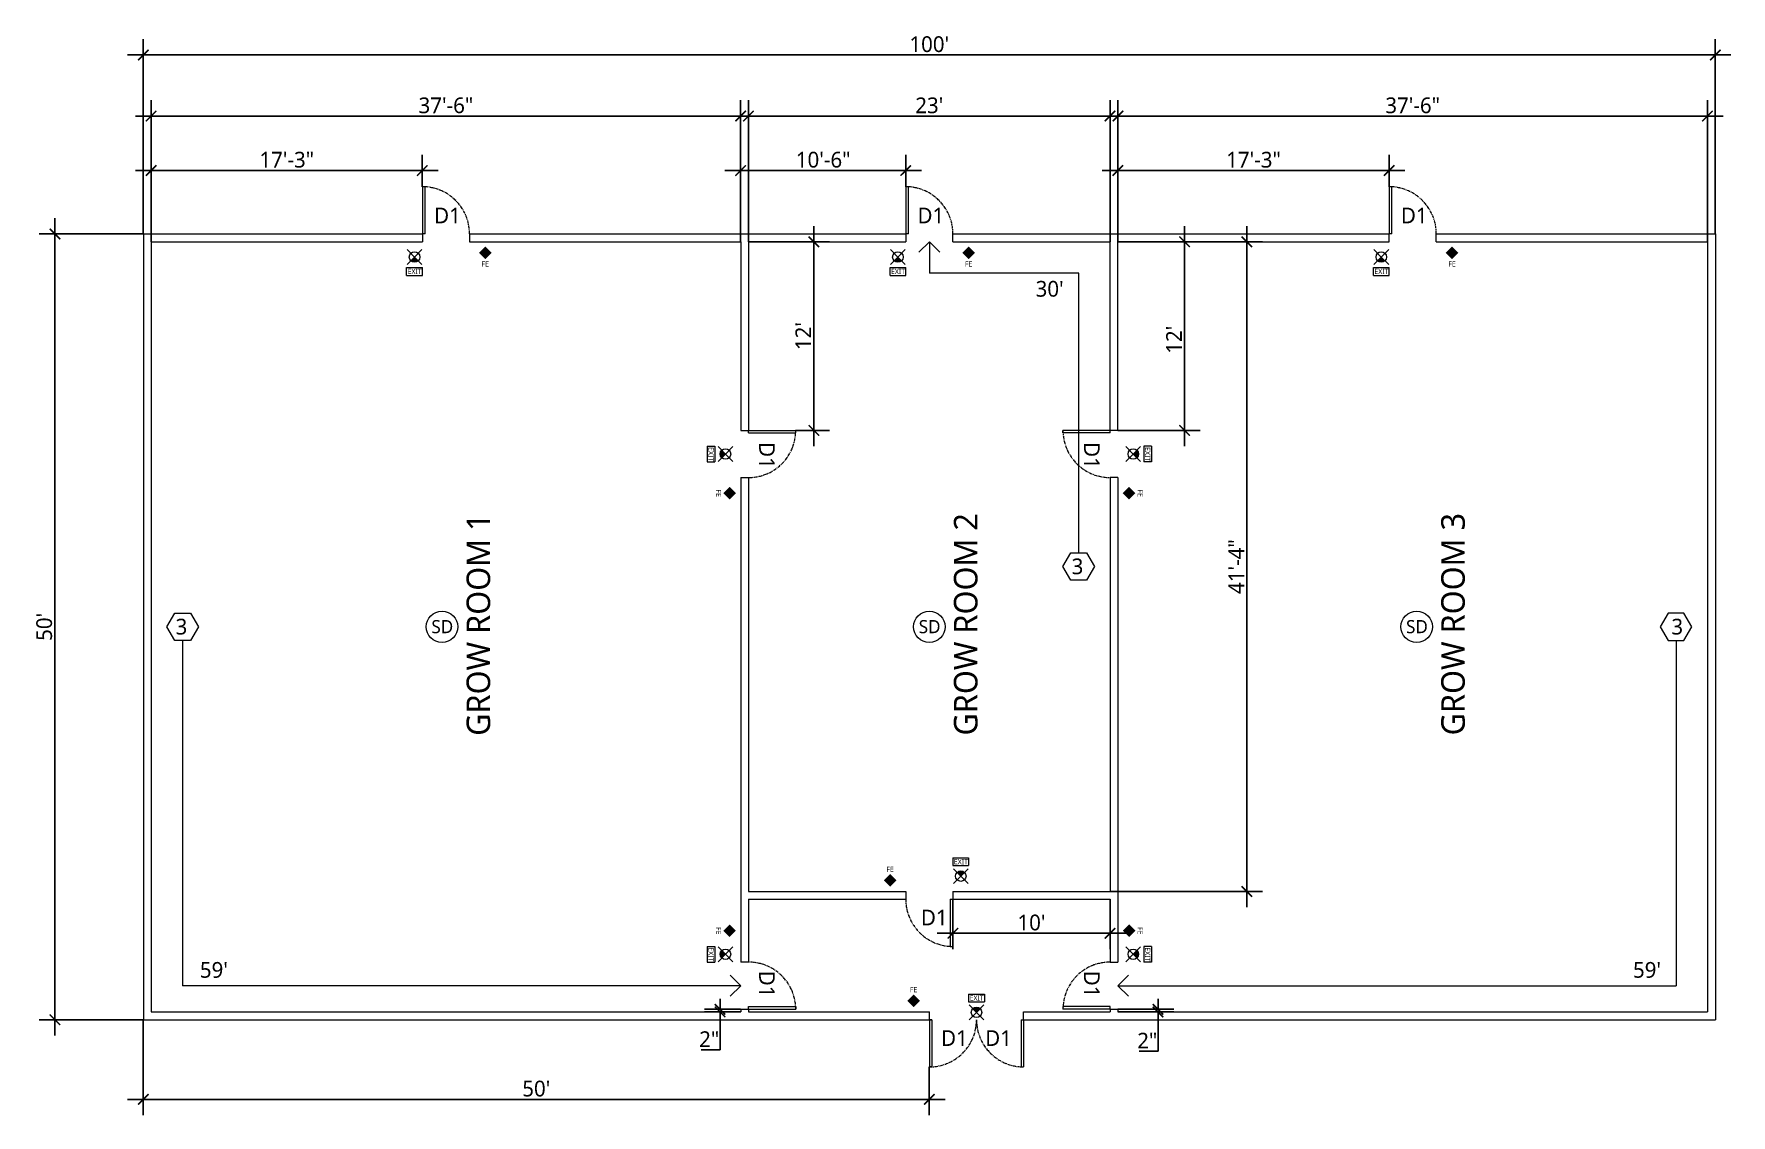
# Model space of a CAD drawing. Header units: feet. Extents: x -21894 to -15366, y -14204 to -9109.
# Drawn here: x -20604 to -19308, y -11872 to -11047 of the extents above; entities that cross this region are included whole.
import ezdxf

# ---------------------------------------------------------------- set-up
doc = ezdxf.new("R2010")
doc.units = ezdxf.units.FT
doc.header["$MEASUREMENT"] = 0
doc.linetypes.add('CENTERX2', pattern=[4, 2.5, -0.5, 0.5, -0.5])
doc.linetypes.add('DASHED', pattern=[0.75, 0.5, -0.25])
doc.layers.get('0').update_dxf_attribs({"color": 4, "linetype": 'CENTERX2', "lineweight": 5})
doc.layers.get('Defpoints').update_dxf_attribs({"lineweight": 9})
for name, color, linetype, lineweight in [('anno', 7, 'Continuous', 9), ('caveat', 1, 'Continuous', 5), ('caveat2', 3, 'Continuous', 5), ('dim', 3, 'Continuous', 5), ('hatch', 250, 'Continuous', 5), ('wall', 7, 'Continuous', 9)]:
    doc.layers.add(name, color=color, linetype=linetype, lineweight=lineweight)
doc.styles.add('building', font='Roboto_Light.ttf')
doc.dimstyles.new('building', dxfattribs={"dimtxt": 12, "dimasz": 8, "dimexe": 12, "dimexo": 0, "dimgap": 2, "dimtad": 1, "dimtoh": 1, "dimdec": 4, "dimzin": 0, "dimdsep": 46, "dimlunit": 4, "dimtxsty": 'building', "dimblk": 'ARCHTICK', "dimcen": 0.09375, "dimdle": 12, "dimclrd": 3, "dimclrt": 256, "dimadec": 0, "dimazin": 0, "dimtfac": 1, "dimtdec": 4, "dimtofl": 0, "dimtmove": 0, "dimatfit": 3, "dimfxl": 1, "dimtfillclr": 3, "dimtolj": 1, "dimtzin": 0, "dimarcsym": 0})

msp = doc.modelspace()

# ---------------------------------------------------------------- texts
at = {"layer": 'anno', "char_height": 12, "style": 'building'}
for insert, attachment_point in [((-20298.3509, -11179.3636), 1), ((-19929.3509, -11179.3636), 1), ((-19560.3509, -11179.3636), 1), ((-19926.74888, -11715.3842), 1), ((-19911.3509, -11819.4048), 7), ((-19857.3509, -11819.4048), 9)]:
    msp.add_mtext_dynamic_manual_height_columns('D1', width=15.3979831, gutter_width=1, heights=[0], dxfattribs=dict(at, insert=insert, attachment_point=attachment_point))
at = {"layer": 'anno', "style": 'building'}
for s, width, insert, char_height, attachment_point, rotation in [('D1', 15.3979831, (-20038.33029, -11358.3842), 12, 1, 270), ('D1', 15.3979831, (-19802.3715, -11358.3842), 12, 7, 270), ('GROW ROOM 1', 165.2860043, (-20273.61352, -11582.63437), 18, 1, 90), ('GROW ROOM 2', 174.7051318, (-19901.60403, -11582.40273), 18, 1, 90), ('GROW ROOM 3', 181.4330859, (-19529.60123, -11582.29899), 18, 1, 90), ('D1', 15.3979831, (-20038.33029, -11782.3842), 12, 3, 270), ('D1', 15.3979831, (-19802.3715, -11782.3842), 12, 9, 270)]:
    msp.add_mtext_dynamic_manual_height_columns(s, width=width, gutter_width=1, heights=[0], dxfattribs=dict(at, insert=insert, char_height=char_height, attachment_point=attachment_point, rotation=rotation))
at = {"layer": 'caveat', "style": 'building'}
for s, width, gutter_width, insert, char_height, attachment_point in [('FE', 5.8036917, 0.35893, (-20262.25274, -11220.30555), 4, 1), ('FE', 5.8036917, 0.35893, (-19893.25274, -11220.30555), 4, 1), ('FE', 5.8036917, 0.35893, (-19524.25274, -11220.30555), 4, 1), ('3', 9.1102985, 0.74776, (-19802.79575, -11447.21936), 12, 3), ('3', 9.1102985, 0.74776, (-20486.79575, -11493.21936), 12, 3), ('SD', 9.1102985, 0.74776, (-20300.4612, -11494.24684), 10, 1), ('SD', 9.1102985, 0.74776, (-19928.4612, -11494.24684), 10, 1), ('SD', 9.1102985, 0.74776, (-19556.4612, -11494.24684), 10, 1), ('3', 9.1102985, 0.74776, (-19353.90605, -11493.21936), 12, 1), ('FE', 5.8036917, 0.35893, (-19953.25274, -11682.46285), 4, 1), ('FE', 5.8036917, 0.35893, (-19935.25274, -11774.46285), 4, 1)]:
    msp.add_mtext_dynamic_manual_height_columns(s, width=width, gutter_width=gutter_width, heights=[0], dxfattribs=dict(at, insert=insert, char_height=char_height, attachment_point=attachment_point))
at = {"layer": 'caveat', "linetype": 'DASHED', "char_height": 12, "attachment_point": 1, "style": 'building'}
for s, insert in [("30'", (-19839.21276, -11235.30102)), ("59'", (-20477.21276, -11755.30102)), ("59'", (-19383.21276, -11755.30102))]:
    msp.add_mtext_dynamic_manual_height_columns(s, width=19.723718, gutter_width=1, heights=[12.72605], dxfattribs=dict(at, insert=insert))
at = {"layer": 'caveat', "char_height": 4, "rotation": 270, "style": 'building'}
for insert, attachment_point in [((-20079.27225, -11394.48235), 1), ((-19761.42954, -11394.48235), 7), ((-20079.27225, -11728.48235), 1), ((-19761.42954, -11728.48235), 7)]:
    msp.add_mtext_dynamic_manual_height_columns('FE', width=5.8036917, gutter_width=0.35893, heights=[0], dxfattribs=dict(at, insert=insert, attachment_point=attachment_point))
at = {"layer": 'caveat2', "char_height": 4, "style": 'building'}
for insert, attachment_point in [((-20318.68731, -11226.04105), 1), ((-20318.68731, -11226.04105), 1), ((-19949.68731, -11226.04105), 1), ((-19949.68731, -11226.04105), 1), ((-19580.68731, -11226.04105), 1), ((-19580.68731, -11226.04105), 1), ((-19901.68731, -11680.72735), 7), ((-19889.68731, -11784.72735), 7)]:
    msp.add_mtext_dynamic_manual_height_columns('EXIT', width=4.8364098, gutter_width=0.29911, heights=[0], dxfattribs=dict(at, insert=insert, attachment_point=attachment_point))
at = {"layer": 'caveat2', "char_height": 4, "rotation": 270, "style": 'building'}
for insert, attachment_point in [((-20085.00775, -11362.12589), 1), ((-19755.69404, -11362.12589), 7), ((-20085.00775, -11744.04779), 1), ((-19755.69404, -11744.04779), 7)]:
    msp.add_mtext_dynamic_manual_height_columns('EXIT', width=4.8364098, gutter_width=0.29911, heights=[0], dxfattribs=dict(at, insert=insert, attachment_point=attachment_point))

# ---------------------------------------------------------------- blocks, each defined once
blk = doc.blocks.new('_ArchTick')
at = {"color": 0, "linetype": 'ByBlock', "const_width": 0.15}
blk.add_lwpolyline([(-0.5, -0.5), (0.5, 0.5)], dxfattribs=at)
blk = doc.blocks.new('*D14')
at = {"layer": 'Defpoints', "color": 0, "transparency": 16777216}
for p in [(-20587.8, -11199.4), (-20520.4, -11199.4), (-20520.4, -11799.4)]:
    blk.add_point(p, dxfattribs=at)
at = {"layer": 'dim', "color": 3, "lineweight": -2, "transparency": 16777216}
blk.add_line((-20587.8, -11811.4), (-20587.8, -11187.4), dxfattribs=at)
at = {"layer": 'dim', "color": 0, "lineweight": -2, "transparency": 16777216}
for p, q in [((-20520.4, -11199.4), (-20599.8, -11199.4)), ((-20520.4, -11799.4), (-20599.8, -11799.4))]:
    blk.add_line(p, q, dxfattribs=at)
at = {"layer": 'dim', "color": 3, "lineweight": -2, "transparency": 16777216, "xscale": 8, "yscale": 8, "zscale": 8}
for p, rotation in [((-20587.8, -11199.4), 90), ((-20587.8, -11799.4), 270)]:
    blk.add_blockref('_ArchTick', p, dxfattribs=dict(at, rotation=rotation))
at = {"layer": 'dim', "transparency": 16777216, "insert": (-20596, -11499.4), "char_height": 12, "attachment_point": 5, "rotation": 90, "style": 'building'}
blk.add_mtext("\\A1;50'", dxfattribs=at)
blk = doc.blocks.new('*D15')
at = {"layer": 'Defpoints', "color": 0, "transparency": 16777216}
for p in [(-19320.4, -11062.8), (-20520.4, -11199.4), (-19320.4, -11199.4)]:
    blk.add_point(p, dxfattribs=at)
at = {"layer": 'dim', "color": 0, "lineweight": -2, "transparency": 16777216}
for p, q in [((-20520.4, -11199.4), (-20520.4, -11050.8)), ((-19320.4, -11199.4), (-19320.4, -11050.8))]:
    blk.add_line(p, q, dxfattribs=at)
at = {"layer": 'dim', "color": 3, "lineweight": -2, "transparency": 16777216}
blk.add_line((-20532.4, -11062.8), (-19308.4, -11062.8), dxfattribs=at)
at = {"layer": 'dim', "color": 3, "lineweight": -2, "transparency": 16777216, "xscale": 8, "yscale": 8, "zscale": 8, "rotation": 180}
blk.add_blockref('_ArchTick', (-20520.4, -11062.8), dxfattribs=at)
at = {"layer": 'dim', "color": 3, "lineweight": -2, "transparency": 16777216, "xscale": 8, "yscale": 8, "zscale": 8}
blk.add_blockref('_ArchTick', (-19320.4, -11062.8), dxfattribs=at)
at = {"layer": 'dim', "transparency": 16777216, "insert": (-19920.4, -11054.6), "char_height": 12, "attachment_point": 5, "style": 'building'}
blk.add_mtext("\\A1;100'", dxfattribs=at)
blk = doc.blocks.new('*D16')
at = {"layer": 'Defpoints', "color": 0, "transparency": 16777216}
for p in [(-20064.4, -11109.4), (-20514.4, -11205.4), (-20064.4, -11205.4)]:
    blk.add_point(p, dxfattribs=at)
at = {"layer": 'dim', "color": 0, "lineweight": -2, "transparency": 16777216}
for p, q in [((-20514.4, -11205.4), (-20514.4, -11097.4)), ((-20064.4, -11205.4), (-20064.4, -11097.4))]:
    blk.add_line(p, q, dxfattribs=at)
at = {"layer": 'dim', "color": 3, "lineweight": -2, "transparency": 16777216}
blk.add_line((-20526.4, -11109.4), (-20052.4, -11109.4), dxfattribs=at)
at = {"layer": 'dim', "color": 3, "lineweight": -2, "transparency": 16777216, "xscale": 8, "yscale": 8, "zscale": 8, "rotation": 180}
blk.add_blockref('_ArchTick', (-20514.4, -11109.4), dxfattribs=at)
at = {"layer": 'dim', "color": 3, "lineweight": -2, "transparency": 16777216, "xscale": 8, "yscale": 8, "zscale": 8}
blk.add_blockref('_ArchTick', (-20064.4, -11109.4), dxfattribs=at)
at = {"layer": 'dim', "transparency": 16777216, "insert": (-20289.4, -11101.3), "char_height": 12, "attachment_point": 5, "style": 'building'}
blk.add_mtext('\\A1;37\'-6"', dxfattribs=at)
blk = doc.blocks.new('*D17')
at = {"layer": 'Defpoints', "color": 0, "transparency": 16777216}
for p in [(-19782.4, -11109.4), (-20058.4, -11205.4), (-19782.4, -11205.4)]:
    blk.add_point(p, dxfattribs=at)
at = {"layer": 'dim', "color": 0, "lineweight": -2, "transparency": 16777216}
for p, q in [((-20058.4, -11205.4), (-20058.4, -11097.4)), ((-19782.4, -11205.4), (-19782.4, -11097.4))]:
    blk.add_line(p, q, dxfattribs=at)
at = {"layer": 'dim', "color": 3, "lineweight": -2, "transparency": 16777216}
blk.add_line((-20070.4, -11109.4), (-19770.4, -11109.4), dxfattribs=at)
at = {"layer": 'dim', "color": 3, "lineweight": -2, "transparency": 16777216, "xscale": 8, "yscale": 8, "zscale": 8, "rotation": 180}
blk.add_blockref('_ArchTick', (-20058.4, -11109.4), dxfattribs=at)
at = {"layer": 'dim', "color": 3, "lineweight": -2, "transparency": 16777216, "xscale": 8, "yscale": 8, "zscale": 8}
blk.add_blockref('_ArchTick', (-19782.4, -11109.4), dxfattribs=at)
at = {"layer": 'dim', "transparency": 16777216, "insert": (-19920.4, -11101.3), "char_height": 12, "attachment_point": 5, "style": 'building'}
blk.add_mtext("\\A1;23'", dxfattribs=at)
blk = doc.blocks.new('*D18')
at = {"layer": 'Defpoints', "color": 0, "transparency": 16777216}
for p in [(-19776.4, -11109.4), (-19776.4, -11205.4), (-19326.4, -11205.4)]:
    blk.add_point(p, dxfattribs=at)
at = {"layer": 'dim', "color": 0, "lineweight": -2, "transparency": 16777216}
for p, q in [((-19776.4, -11205.4), (-19776.4, -11097.4)), ((-19326.4, -11205.4), (-19326.4, -11097.4))]:
    blk.add_line(p, q, dxfattribs=at)
at = {"layer": 'dim', "color": 3, "lineweight": -2, "transparency": 16777216}
blk.add_line((-19314.4, -11109.4), (-19788.4, -11109.4), dxfattribs=at)
at = {"layer": 'dim', "color": 3, "lineweight": -2, "transparency": 16777216, "xscale": 8, "yscale": 8, "zscale": 8, "rotation": 180}
blk.add_blockref('_ArchTick', (-19776.4, -11109.4), dxfattribs=at)
at = {"layer": 'dim', "color": 3, "lineweight": -2, "transparency": 16777216, "xscale": 8, "yscale": 8, "zscale": 8}
blk.add_blockref('_ArchTick', (-19326.4, -11109.4), dxfattribs=at)
at = {"layer": 'dim', "transparency": 16777216, "insert": (-19551.4, -11101.3), "char_height": 12, "attachment_point": 5, "style": 'building'}
blk.add_mtext('\\A1;37\'-6"', dxfattribs=at)
blk = doc.blocks.new('*D19')
at = {"layer": 'Defpoints', "color": 0, "transparency": 16777216}
for p in [(-19938.4, -11151), (-19938.4, -11163.4), (-20064.4, -11205.4)]:
    blk.add_point(p, dxfattribs=at)
at = {"layer": 'dim', "color": 0, "lineweight": -2, "transparency": 16777216}
for p, q in [((-20064.4, -11205.4), (-20064.4, -11139)), ((-19938.4, -11163.4), (-19938.4, -11139))]:
    blk.add_line(p, q, dxfattribs=at)
at = {"layer": 'dim', "color": 3, "lineweight": -2, "transparency": 16777216}
blk.add_line((-20076.4, -11151), (-19926.4, -11151), dxfattribs=at)
at = {"layer": 'dim', "color": 3, "lineweight": -2, "transparency": 16777216, "xscale": 8, "yscale": 8, "zscale": 8, "rotation": 180}
blk.add_blockref('_ArchTick', (-20064.4, -11151), dxfattribs=at)
at = {"layer": 'dim', "color": 3, "lineweight": -2, "transparency": 16777216, "xscale": 8, "yscale": 8, "zscale": 8}
blk.add_blockref('_ArchTick', (-19938.4, -11151), dxfattribs=at)
at = {"layer": 'dim', "transparency": 16777216, "insert": (-20001.4, -11142.8), "char_height": 12, "attachment_point": 5, "style": 'building'}
blk.add_mtext('\\A1;10\'-6"', dxfattribs=at)
blk = doc.blocks.new('*D20')
at = {"layer": 'Defpoints', "color": 0, "transparency": 16777216}
for p in [(-19902.4, -11707.4), (-19782.4, -11707.4), (-19782.4, -11733.4)]:
    blk.add_point(p, dxfattribs=at)
at = {"layer": 'dim', "color": 0, "lineweight": -2, "transparency": 16777216}
for p, q in [((-19902.4, -11707.4), (-19902.4, -11745.4)), ((-19782.4, -11707.4), (-19782.4, -11745.4))]:
    blk.add_line(p, q, dxfattribs=at)
at = {"layer": 'dim', "color": 3, "lineweight": -2, "transparency": 16777216}
blk.add_line((-19914.4, -11733.4), (-19770.4, -11733.4), dxfattribs=at)
at = {"layer": 'dim', "color": 3, "lineweight": -2, "transparency": 16777216, "xscale": 8, "yscale": 8, "zscale": 8, "rotation": 180}
blk.add_blockref('_ArchTick', (-19902.4, -11733.4), dxfattribs=at)
at = {"layer": 'dim', "color": 3, "lineweight": -2, "transparency": 16777216, "xscale": 8, "yscale": 8, "zscale": 8}
blk.add_blockref('_ArchTick', (-19782.4, -11733.4), dxfattribs=at)
at = {"layer": 'dim', "transparency": 16777216, "insert": (-19842.4, -11725.2), "char_height": 12, "attachment_point": 5, "style": 'building'}
blk.add_mtext("\\A1;10'", dxfattribs=at)
blk = doc.blocks.new('*D21')
at = {"layer": 'Defpoints', "color": 0, "transparency": 16777216}
for p in [(-20520.4, -11799.4), (-19920.4, -11835.4), (-20520.4, -11860.2)]:
    blk.add_point(p, dxfattribs=at)
at = {"layer": 'dim', "color": 0, "lineweight": -2, "transparency": 16777216}
for p, q in [((-20520.4, -11799.4), (-20520.4, -11872.2)), ((-19920.4, -11835.4), (-19920.4, -11872.2))]:
    blk.add_line(p, q, dxfattribs=at)
at = {"layer": 'dim', "color": 3, "lineweight": -2, "transparency": 16777216}
blk.add_line((-19908.4, -11860.2), (-20532.4, -11860.2), dxfattribs=at)
at = {"layer": 'dim', "color": 3, "lineweight": -2, "transparency": 16777216, "xscale": 8, "yscale": 8, "zscale": 8, "rotation": 180}
blk.add_blockref('_ArchTick', (-20520.4, -11860.2), dxfattribs=at)
at = {"layer": 'dim', "color": 3, "lineweight": -2, "transparency": 16777216, "xscale": 8, "yscale": 8, "zscale": 8}
blk.add_blockref('_ArchTick', (-19920.4, -11860.2), dxfattribs=at)
at = {"layer": 'dim', "transparency": 16777216, "insert": (-20220.4, -11852), "char_height": 12, "attachment_point": 5, "style": 'building'}
blk.add_mtext("\\A1;50'", dxfattribs=at)
blk = doc.blocks.new('*D22')
at = {"layer": 'Defpoints', "color": 0, "transparency": 16777216}
for p in [(-19776.4, -11205.4), (-19725.5, -11205.4), (-19776.4, -11349.4)]:
    blk.add_point(p, dxfattribs=at)
at = {"layer": 'dim', "color": 0, "lineweight": -2, "transparency": 16777216}
for p, q in [((-19776.4, -11205.4), (-19713.5, -11205.4)), ((-19776.4, -11349.4), (-19713.5, -11349.4))]:
    blk.add_line(p, q, dxfattribs=at)
at = {"layer": 'dim', "color": 3, "lineweight": -2, "transparency": 16777216}
blk.add_line((-19725.5, -11361.4), (-19725.5, -11193.4), dxfattribs=at)
at = {"layer": 'dim', "color": 3, "lineweight": -2, "transparency": 16777216, "xscale": 8, "yscale": 8, "zscale": 8}
for p, rotation in [((-19725.5, -11205.4), 90), ((-19725.5, -11349.4), 270)]:
    blk.add_blockref('_ArchTick', p, dxfattribs=dict(at, rotation=rotation))
at = {"layer": 'dim', "transparency": 16777216, "insert": (-19733.6, -11280.2), "char_height": 12, "attachment_point": 5, "rotation": 90, "style": 'building'}
blk.add_mtext("\\A1;12'", dxfattribs=at)
blk = doc.blocks.new('*D23')
at = {"layer": 'Defpoints', "color": 0, "transparency": 16777216}
for p in [(-19776.4, -11205.4), (-19678, -11205.4), (-19782.4, -11701.4)]:
    blk.add_point(p, dxfattribs=at)
at = {"layer": 'dim', "color": 0, "lineweight": -2, "transparency": 16777216}
for p, q in [((-19776.4, -11205.4), (-19666, -11205.4)), ((-19782.4, -11701.4), (-19666, -11701.4))]:
    blk.add_line(p, q, dxfattribs=at)
at = {"layer": 'dim', "color": 3, "lineweight": -2, "transparency": 16777216}
blk.add_line((-19678, -11713.4), (-19678, -11193.4), dxfattribs=at)
at = {"layer": 'dim', "color": 3, "lineweight": -2, "transparency": 16777216, "xscale": 8, "yscale": 8, "zscale": 8}
for p, rotation in [((-19678, -11205.4), 90), ((-19678, -11701.4), 270)]:
    blk.add_blockref('_ArchTick', p, dxfattribs=dict(at, rotation=rotation))
at = {"layer": 'dim', "transparency": 16777216, "insert": (-19686, -11453.4), "char_height": 12, "attachment_point": 5, "rotation": 90, "style": 'building'}
blk.add_mtext('\\A1;41\'-4"', dxfattribs=at)
blk = doc.blocks.new('*D24')
at = {"layer": 'Defpoints', "color": 0, "transparency": 16777216}
for p in [(-19776.4, -11791.4), (-19776.4, -11793.4), (-19745.8, -11793.4)]:
    blk.add_point(p, dxfattribs=at)
at = {"layer": 'dim', "color": 3, "lineweight": -2, "transparency": 16777216}
for p, q in [((-19745.8, -11791.4), (-19745.8, -11783.4)), ((-19745.8, -11793.4), (-19745.8, -11823.4)), ((-19745.8, -11823.4), (-19760.3, -11823.4))]:
    blk.add_line(p, q, dxfattribs=at)
at = {"layer": 'dim', "color": 0, "lineweight": -2, "transparency": 16777216}
for p, q in [((-19776.4, -11791.4), (-19733.8, -11791.4)), ((-19776.4, -11793.4), (-19733.8, -11793.4))]:
    blk.add_line(p, q, dxfattribs=at)
at = {"layer": 'dim', "color": 3, "lineweight": -2, "transparency": 16777216, "xscale": 8, "yscale": 8, "zscale": 8}
for p, rotation in [((-19745.8, -11791.4), 270), ((-19745.8, -11793.4), 90)]:
    blk.add_blockref('_ArchTick', p, dxfattribs=dict(at, rotation=rotation))
at = {"layer": 'dim', "transparency": 16777216, "insert": (-19754, -11815.3), "char_height": 12, "attachment_point": 5, "style": 'building'}
blk.add_mtext('\\A1;2"', dxfattribs=at)
blk = doc.blocks.new('*D25')
at = {"layer": 'Defpoints', "color": 0, "transparency": 16777216}
for p in [(-20080.1, -11793.4), (-20064.4, -11791.4), (-20064.4, -11793.4)]:
    blk.add_point(p, dxfattribs=at)
at = {"layer": 'dim', "color": 3, "lineweight": -2, "transparency": 16777216}
for p, q in [((-20080.1, -11791.4), (-20080.1, -11783.4)), ((-20080.1, -11793.4), (-20080.1, -11822.3)), ((-20080.1, -11822.3), (-20094.6, -11822.3))]:
    blk.add_line(p, q, dxfattribs=at)
at = {"layer": 'dim', "color": 0, "lineweight": -2, "transparency": 16777216}
for p, q in [((-20064.4, -11791.4), (-20092.1, -11791.4)), ((-20064.4, -11793.4), (-20092.1, -11793.4))]:
    blk.add_line(p, q, dxfattribs=at)
at = {"layer": 'dim', "color": 3, "lineweight": -2, "transparency": 16777216, "xscale": 8, "yscale": 8, "zscale": 8}
for p, rotation in [((-20080.1, -11791.4), 270), ((-20080.1, -11793.4), 90)]:
    blk.add_blockref('_ArchTick', p, dxfattribs=dict(at, rotation=rotation))
at = {"layer": 'dim', "transparency": 16777216, "insert": (-20088.4, -11814.2), "char_height": 12, "attachment_point": 5, "style": 'building'}
blk.add_mtext('\\A1;2"', dxfattribs=at)
blk = doc.blocks.new('*D26')
at = {"layer": 'Defpoints', "color": 0, "transparency": 16777216}
for p in [(-20058.4, -11205.4), (-20008.5, -11205.4), (-20022.4, -11349.4)]:
    blk.add_point(p, dxfattribs=at)
at = {"layer": 'dim', "color": 0, "lineweight": -2, "transparency": 16777216}
for p, q in [((-20058.4, -11205.4), (-19996.5, -11205.4)), ((-20022.4, -11349.4), (-19996.5, -11349.4))]:
    blk.add_line(p, q, dxfattribs=at)
at = {"layer": 'dim', "color": 3, "lineweight": -2, "transparency": 16777216}
blk.add_line((-20008.5, -11361.4), (-20008.5, -11193.4), dxfattribs=at)
at = {"layer": 'dim', "color": 3, "lineweight": -2, "transparency": 16777216, "xscale": 8, "yscale": 8, "zscale": 8}
for p, rotation in [((-20008.5, -11205.4), 90), ((-20008.5, -11349.4), 270)]:
    blk.add_blockref('_ArchTick', p, dxfattribs=dict(at, rotation=rotation))
at = {"layer": 'dim', "transparency": 16777216, "insert": (-20016.6, -11277.4), "char_height": 12, "attachment_point": 5, "rotation": 90, "style": 'building'}
blk.add_mtext("\\A1;12'", dxfattribs=at)
blk = doc.blocks.new('*D27')
at = {"layer": 'Defpoints', "color": 0, "transparency": 16777216}
for p in [(-20307.4, -11151), (-20307.4, -11163.4), (-20514.4, -11199.4)]:
    blk.add_point(p, dxfattribs=at)
at = {"layer": 'dim', "color": 0, "lineweight": -2, "transparency": 16777216}
for p, q in [((-20514.4, -11199.4), (-20514.4, -11139)), ((-20307.4, -11163.4), (-20307.4, -11139))]:
    blk.add_line(p, q, dxfattribs=at)
at = {"layer": 'dim', "color": 3, "lineweight": -2, "transparency": 16777216}
blk.add_line((-20526.4, -11151), (-20295.4, -11151), dxfattribs=at)
at = {"layer": 'dim', "color": 3, "lineweight": -2, "transparency": 16777216, "xscale": 8, "yscale": 8, "zscale": 8, "rotation": 180}
blk.add_blockref('_ArchTick', (-20514.4, -11151), dxfattribs=at)
at = {"layer": 'dim', "color": 3, "lineweight": -2, "transparency": 16777216, "xscale": 8, "yscale": 8, "zscale": 8}
blk.add_blockref('_ArchTick', (-20307.4, -11151), dxfattribs=at)
at = {"layer": 'dim', "transparency": 16777216, "insert": (-20410.9, -11142.8), "char_height": 12, "attachment_point": 5, "style": 'building'}
blk.add_mtext('\\A1;17\'-3"', dxfattribs=at)
blk = doc.blocks.new('*D28')
at = {"layer": 'Defpoints', "color": 0, "transparency": 16777216}
for p in [(-19569.4, -11151), (-19569.4, -11163.4), (-19776.4, -11199.4)]:
    blk.add_point(p, dxfattribs=at)
at = {"layer": 'dim', "color": 0, "lineweight": -2, "transparency": 16777216}
for p, q in [((-19776.4, -11199.4), (-19776.4, -11139)), ((-19569.4, -11163.4), (-19569.4, -11139))]:
    blk.add_line(p, q, dxfattribs=at)
at = {"layer": 'dim', "color": 3, "lineweight": -2, "transparency": 16777216}
blk.add_line((-19788.4, -11151), (-19557.4, -11151), dxfattribs=at)
at = {"layer": 'dim', "color": 3, "lineweight": -2, "transparency": 16777216, "xscale": 8, "yscale": 8, "zscale": 8, "rotation": 180}
blk.add_blockref('_ArchTick', (-19776.4, -11151), dxfattribs=at)
at = {"layer": 'dim', "color": 3, "lineweight": -2, "transparency": 16777216, "xscale": 8, "yscale": 8, "zscale": 8}
blk.add_blockref('_ArchTick', (-19569.4, -11151), dxfattribs=at)
at = {"layer": 'dim', "transparency": 16777216, "insert": (-19672.9, -11142.8), "char_height": 12, "attachment_point": 5, "style": 'building'}
blk.add_mtext('\\A1;17\'-3"', dxfattribs=at)

# ---------------------------------------------------------------- dimensions: what is measured, and where the dimension line sits
at = {"layer": 'dim'}
for base, p1, p2, picture, middle in [((-19320.3509, -11062.7581), (-20520.3509, -11199.3842), (-19320.3509, -11199.3842), '*D15', (-19920.3509, -11054.59327)), ((-20520.3509, -11860.15011), (-19920.3509, -11835.3842), (-20520.3509, -11799.3842), '*D21', (-20220.3509, -11851.98527))]:
    dim = msp.add_linear_dim(base=base, p1=p1, p2=p2, dimstyle='building', dxfattribs=at)
    dim.commit()
    dim.dimension.update_dxf_attribs({"geometry": picture, "text_midpoint": middle})
for base, p1, p2, picture, middle in [((-20064.3509, -11109.42708), (-20514.3509, -11205.3842), (-20064.3509, -11205.3842), '*D16', (-20289.3509, -11109.42708)), ((-19782.3509, -11109.42708), (-20058.3509, -11205.3842), (-19782.3509, -11205.3842), '*D17', (-19920.3509, -11109.42708)), ((-19776.3509, -11109.42708), (-19326.3509, -11205.3842), (-19776.3509, -11205.3842), '*D18', (-19551.3509, -11109.42708)), ((-20307.3509, -11150.99427), (-20514.3509, -11199.3842), (-20307.3509, -11163.3842), '*D27', (-20410.8509, -11150.99427)), ((-19938.3509, -11150.99427), (-20064.3509, -11205.3842), (-19938.3509, -11163.3842), '*D19', (-20001.3509, -11150.99427)), ((-19569.3509, -11150.99427), (-19776.3509, -11199.3842), (-19569.3509, -11163.3842), '*D28', (-19672.8509, -11150.99427)), ((-19782.3509, -11733.40337), (-19902.3509, -11707.3842), (-19782.3509, -11707.3842), '*D20', (-19842.3509, -11733.40337))]:
    dim = msp.add_linear_dim(base=base, p1=p1, p2=p2, dimstyle='building', dxfattribs=at)
    dim.commit()
    dim.dimension.update_dxf_attribs({"geometry": picture, "text_midpoint": middle, "dimtype": 160})
for base, p1, p2, picture, middle in [((-20587.83173, -11199.3842), (-20520.3509, -11799.3842), (-20520.3509, -11199.3842), '*D14', (-20595.99657, -11499.3842)), ((-20008.49605, -11205.3842), (-20022.3509, -11349.3842), (-20058.3509, -11205.3842), '*D26', (-20016.57847, -11277.3842)), ((-19677.99286, -11205.3842), (-19782.3509, -11701.3842), (-19776.3509, -11205.3842), '*D23', (-19686.01347, -11453.3842))]:
    dim = msp.add_linear_dim(base=base, p1=p1, p2=p2, angle=90, dimstyle='building', dxfattribs=at)
    dim.commit()
    dim.dimension.update_dxf_attribs({"geometry": picture, "text_midpoint": middle})
for base, p1, p2, picture, middle in [((-19725.54094, -11205.3842), (-19776.3509, -11349.3842), (-19776.3509, -11205.3842), '*D22', (-19725.54094, -11280.19468)), ((-20080.14891, -11793.3842), (-20064.3509, -11791.3842), (-20064.3509, -11793.3842), '*D25', (-20088.36732, -11822.28483)), ((-19745.81334, -11793.3842), (-19776.3509, -11791.3842), (-19776.3509, -11793.3842), '*D24', (-19754.03174, -11823.38255))]:
    dim = msp.add_linear_dim(base=base, p1=p1, p2=p2, angle=90, dimstyle='building', dxfattribs=at)
    dim.commit()
    dim.dimension.update_dxf_attribs({"geometry": picture, "text_midpoint": middle, "dimtype": 160})

# ---------------------------------------------------------------- hatches: boundary and pattern name
at = {"layer": 'caveat2'}
h = msp.add_hatch(color=256, dxfattribs=at)
h.dxf.hatch_style = 1
h.paths.add_polyline_path([(-20313.3509, -11217.04105), (-20316.17933, -11219.86948, 0.4142135624), (-20310.52247, -11219.86948)])
h = msp.add_hatch(color=256, dxfattribs=at)
h.dxf.hatch_style = 1
h.paths.add_polyline_path([(-20313.3509, -11217.04105), (-20316.17933, -11219.86948, 0.4142135624), (-20310.52247, -11219.86948)])
h = msp.add_hatch(color=256, dxfattribs=at)
h.dxf.hatch_style = 1
h.paths.add_polyline_path([(-19944.3509, -11217.04105), (-19947.17933, -11219.86948, 0.4142135624), (-19941.52247, -11219.86948)])
h = msp.add_hatch(color=256, dxfattribs=at)
h.dxf.hatch_style = 1
h.paths.add_polyline_path([(-19944.3509, -11217.04105), (-19947.17933, -11219.86948, 0.4142135624), (-19941.52247, -11219.86948)])
h = msp.add_hatch(color=256, dxfattribs=at)
h.dxf.hatch_style = 1
h.paths.add_polyline_path([(-19575.3509, -11217.04105), (-19578.17933, -11219.86948, 0.4142135624), (-19572.52247, -11219.86948)])
h = msp.add_hatch(color=256, dxfattribs=at)
h.dxf.hatch_style = 1
h.paths.add_polyline_path([(-19575.3509, -11217.04105), (-19578.17933, -11219.86948, 0.4142135624), (-19572.52247, -11219.86948)])
h = msp.add_hatch(color=256, dxfattribs=at)
h.dxf.hatch_style = 1
h.paths.add_polyline_path([(-20076.00775, -11367.4623), (-20078.83618, -11364.63387, 0.1989123674), (-20080.00775, -11367.4623, 0.1989123674), (-20078.83618, -11370.29073)])
h = msp.add_hatch(color=256, dxfattribs=at)
h.dxf.hatch_style = 1
h.paths.add_polyline_path([(-19761.86562, -11370.29073, 0.1989123674), (-19760.69404, -11367.4623, 0.1989123674), (-19761.86562, -11364.63387), (-19764.69404, -11367.4623)])
h = msp.add_hatch(color=256, dxfattribs=at)
h.dxf.hatch_style = 1
h.paths.add_polyline_path([(-19893.52247, -11686.89892, 0.4142135624), (-19899.17933, -11686.89892), (-19896.3509, -11689.72735)])
h = msp.add_hatch(color=256, dxfattribs=at)
h.dxf.hatch_style = 1
h.paths.add_polyline_path([(-20076.00775, -11749.3842), (-20078.83618, -11746.55577, 0.1989123674), (-20080.00775, -11749.3842, 0.1989123674), (-20078.83618, -11752.21263)])
h = msp.add_hatch(color=256, dxfattribs=at)
h.dxf.hatch_style = 1
h.paths.add_polyline_path([(-19761.86562, -11752.21263, 0.1989123674), (-19760.69404, -11749.3842, 0.1989123674), (-19761.86562, -11746.55577), (-19764.69404, -11749.3842)])
h = msp.add_hatch(color=256, dxfattribs=at)
h.dxf.hatch_style = 1
h.paths.add_polyline_path([(-19881.52247, -11790.89892, 0.4142135624), (-19887.17933, -11790.89892), (-19884.3509, -11793.72735)])
at = {"layer": 'hatch'}
h = msp.add_hatch(color=256, dxfattribs=at)
h.dxf.hatch_style = 1
h.paths.add_polyline_path([(-20263.65802, -11213.84488), (-20259.3509, -11218.15199), (-20255.04378, -11213.84488), (-20259.3509, -11209.53776)])
h = msp.add_hatch(color=256, dxfattribs=at)
h.dxf.hatch_style = 1
h.paths.add_polyline_path([(-19894.65802, -11213.84488), (-19890.3509, -11218.15199), (-19886.04378, -11213.84488), (-19890.3509, -11209.53776)])
h = msp.add_hatch(color=256, dxfattribs=at)
h.dxf.hatch_style = 1
h.paths.add_polyline_path([(-19525.65802, -11213.84488), (-19521.3509, -11218.15199), (-19517.04378, -11213.84488), (-19521.3509, -11209.53776)])
h = msp.add_hatch(color=256, dxfattribs=at)
h.dxf.hatch_style = 1
h.paths.add_polyline_path([(-20072.81158, -11393.07708), (-20077.11869, -11397.3842), (-20072.81158, -11401.69132), (-20068.50446, -11397.3842)])
h = msp.add_hatch(color=256, dxfattribs=at)
h.dxf.hatch_style = 1
h.paths.add_polyline_path([(-19767.89022, -11393.07708), (-19763.5831, -11397.3842), (-19767.89022, -11401.69132), (-19772.19734, -11397.3842)])
h = msp.add_hatch(color=256, dxfattribs=at)
h.dxf.hatch_style = 1
h.paths.add_polyline_path([(-19946.04378, -11692.92352), (-19950.3509, -11688.6164), (-19954.65802, -11692.92352), (-19950.3509, -11697.23064)])
h = msp.add_hatch(color=256, dxfattribs=at)
h.dxf.hatch_style = 1
h.paths.add_polyline_path([(-20072.81158, -11727.07708), (-20077.11869, -11731.3842), (-20072.81158, -11735.69132), (-20068.50446, -11731.3842)])
h = msp.add_hatch(color=256, dxfattribs=at)
h.dxf.hatch_style = 1
h.paths.add_polyline_path([(-19767.89022, -11727.07708), (-19763.5831, -11731.3842), (-19767.89022, -11735.69132), (-19772.19734, -11731.3842)])
h = msp.add_hatch(color=256, dxfattribs=at)
h.dxf.hatch_style = 1
h.paths.add_polyline_path([(-19928.04378, -11784.92352), (-19932.3509, -11780.6164), (-19936.65802, -11784.92352), (-19932.3509, -11789.23064)])

# ---------------------------------------------------------------- linework, layer by layer
for centre, start, end in [((-20307.3509, -11199.3842), 0, 90), ((-19938.3509, -11199.3842), 0, 90), ((-19569.3509, -11199.3842), 0, 90), ((-20058.3509, -11349.3842), 270, 0), ((-19782.3509, -11349.3842), 180, 270), ((-19902.3509, -11707.3842), 180, 270), ((-20058.3509, -11791.3842), 0, 90), ((-19782.3509, -11791.3842), 90, 180), ((-19920.3509, -11799.3842), 270, 0), ((-19848.3509, -11799.3842), 180, 270)]:
    msp.add_arc(centre, 36, start, end)
at = {"layer": 'anno'}
for p, q in [((-20307.3509, -11163.3842), (-20307.3509, -11199.3842)), ((-19938.3509, -11163.3842), (-19938.3509, -11199.3842)), ((-19569.3509, -11163.3842), (-19569.3509, -11199.3842)), ((-20520.3509, -11199.3842), (-20307.3509, -11199.3842)), ((-20520.3509, -11199.3842), (-20520.3509, -11799.3842)), ((-20514.3509, -11205.3842), (-20307.3509, -11205.3842)), ((-20514.3509, -11205.3842), (-20514.3509, -11793.3842)), ((-20307.3509, -11199.3842), (-20307.3509, -11205.3842)), ((-20271.3509, -11199.3842), (-20271.3509, -11205.3842)), ((-20271.3509, -11199.3842), (-19938.3509, -11199.3842)), ((-20271.3509, -11205.3842), (-20064.3509, -11205.3842)), ((-20064.3509, -11205.3842), (-20064.3509, -11349.3842)), ((-20058.3509, -11205.3842), (-20058.3509, -11349.3842)), ((-20058.3509, -11205.3842), (-19938.3509, -11205.3842)), ((-19902.3509, -11199.3842), (-19569.3509, -11199.3842)), ((-19902.3509, -11205.3842), (-19782.3509, -11205.3842)), ((-19782.3509, -11349.3842), (-19782.3509, -11205.3842)), ((-19776.3509, -11349.3842), (-19776.3509, -11205.3842)), ((-19770.3509, -11205.3842), (-19569.3509, -11205.3842)), ((-19569.3509, -11205.3842), (-19569.3509, -11199.3842)), ((-19533.3509, -11205.3842), (-19533.3509, -11199.3842)), ((-19533.3509, -11199.3842), (-19320.3509, -11199.3842)), ((-19533.3509, -11205.3842), (-19326.3509, -11205.3842)), ((-19326.3509, -11205.3842), (-19326.3509, -11793.3842)), ((-19320.3509, -11199.3842), (-19320.3509, -11799.3842)), ((-20064.3509, -11349.3842), (-20058.3509, -11349.3842)), ((-19776.3509, -11349.3842), (-19782.3509, -11349.3842)), ((-20064.3509, -11385.3842), (-20064.3509, -11755.3842)), ((-20064.3509, -11385.3842), (-20058.3509, -11385.3842)), ((-20058.3509, -11385.3842), (-20058.3509, -11701.3842)), ((-19782.3509, -11385.3842), (-19782.3509, -11701.3842)), ((-19776.3509, -11385.3842), (-19782.3509, -11385.3842)), ((-19776.3509, -11385.3842), (-19776.3509, -11755.3842)), ((-20058.3509, -11701.3842), (-19938.3509, -11701.3842)), ((-20058.3509, -11707.3842), (-19938.3509, -11707.3842)), ((-20058.3509, -11707.3842), (-20058.3509, -11755.3842)), ((-19904.3509, -11707.3842), (-19782.3509, -11707.3842)), ((-19902.3509, -11701.3842), (-19782.3509, -11701.3842)), ((-19782.3509, -11707.3842), (-19782.3509, -11755.3842)), ((-20058.3509, -11755.3842), (-20064.3509, -11755.3842)), ((-19782.3509, -11755.3842), (-19776.3509, -11755.3842)), ((-20520.3509, -11799.3842), (-19918.3509, -11799.3842)), ((-20514.3509, -11793.3842), (-20064.3509, -11793.3842)), ((-20064.3509, -11791.3842), (-20058.3509, -11791.3842)), ((-20064.3509, -11791.3842), (-20064.3509, -11793.3842)), ((-20058.3509, -11793.3842), (-19920.3509, -11793.3842)), ((-19850.3509, -11799.3842), (-19320.3509, -11799.3842)), ((-19848.3509, -11793.3842), (-19782.3509, -11793.3842)), ((-19782.3509, -11791.3842), (-19776.3509, -11791.3842)), ((-19782.3509, -11791.3842), (-19782.3509, -11793.3842)), ((-19776.3509, -11791.3842), (-19776.3509, -11793.3842)), ((-19776.3509, -11793.3842), (-19326.3509, -11793.3842))]:
    msp.add_line(p, q, dxfattribs=at)
at = {"layer": 'caveat'}
for p, q in [((-19920.3509, -11205.3842), (-19928.3509, -11213.3842)), ((-19920.3509, -11205.3842), (-19920.3509, -11229.3842)), ((-19920.3509, -11205.3842), (-19912.3509, -11213.3842)), ((-19806.3509, -11229.3842), (-19920.3509, -11229.3842)), ((-19806.3509, -11442.99189), (-19806.3509, -11229.3842)), ((-20490.3509, -11509.7765), (-20490.3509, -11773.3842)), ((-19350.3509, -11509.7765), (-19350.3509, -11773.3842)), ((-20064.3509, -11773.3842), (-20490.3509, -11773.3842)), ((-20064.3509, -11773.3842), (-20072.3509, -11765.3842)), ((-20064.3509, -11773.3842), (-20072.3509, -11781.3842)), ((-19776.3509, -11773.3842), (-19768.3509, -11765.3842)), ((-19776.3509, -11773.3842), (-19350.3509, -11773.3842)), ((-19776.3509, -11773.3842), (-19768.3509, -11781.3842))]:
    msp.add_line(p, q, dxfattribs=at)
at = {"layer": 'caveat', "const_width": 0.71785}
for points in [[(-20259.3509, -11218.15199), (-20255.04378, -11213.84488), (-20259.3509, -11209.53776), (-20263.65802, -11213.84488)], [(-19890.3509, -11218.15199), (-19886.04378, -11213.84488), (-19890.3509, -11209.53776), (-19894.65802, -11213.84488)], [(-19521.3509, -11218.15199), (-19517.04378, -11213.84488), (-19521.3509, -11209.53776), (-19525.65802, -11213.84488)], [(-20077.11869, -11397.3842), (-20072.81158, -11401.69132), (-20068.50446, -11397.3842), (-20072.81158, -11393.07708)], [(-19763.5831, -11397.3842), (-19767.89022, -11401.69132), (-19772.19734, -11397.3842), (-19767.89022, -11393.07708)], [(-19950.3509, -11688.6164), (-19954.65802, -11692.92352), (-19950.3509, -11697.23064), (-19946.04378, -11692.92352)], [(-20077.11869, -11731.3842), (-20072.81158, -11735.69132), (-20068.50446, -11731.3842), (-20072.81158, -11727.07708)], [(-19763.5831, -11731.3842), (-19767.89022, -11735.69132), (-19772.19734, -11731.3842), (-19767.89022, -11727.07708)], [(-19932.3509, -11780.6164), (-19936.65802, -11784.92352), (-19932.3509, -11789.23064), (-19928.04378, -11784.92352)]]:
    msp.add_lwpolyline(points, close=True, dxfattribs=at)
at = {"layer": 'caveat'}
for points in [[(-19800.3509, -11463.7765), (-19812.3509, -11463.7765), (-19818.3509, -11453.3842), (-19812.3509, -11442.99189), (-19800.3509, -11442.99189), (-19794.3509, -11453.3842)], [(-20484.3509, -11509.7765), (-20496.3509, -11509.7765), (-20502.3509, -11499.3842), (-20496.3509, -11488.99189), (-20484.3509, -11488.99189), (-20478.3509, -11499.3842)], [(-19356.3509, -11509.7765), (-19344.3509, -11509.7765), (-19338.3509, -11499.3842), (-19344.3509, -11488.99189), (-19356.3509, -11488.99189), (-19362.3509, -11499.3842)]]:
    msp.add_lwpolyline(points, close=True, dxfattribs=at)
for centre in [(-20292.3509, -11499.3842), (-19920.3509, -11499.3842), (-19548.3509, -11499.3842)]:
    msp.add_circle(centre, 12, dxfattribs=at)
at = {"layer": 'caveat2'}
for p, q in [((-20313.3509, -11217.04105), (-20319.00775, -11211.3842)), ((-20313.3509, -11217.04105), (-20319.00775, -11211.3842)), ((-20313.3509, -11217.04105), (-20319.00775, -11222.69791)), ((-20313.3509, -11217.04105), (-20319.00775, -11222.69791)), ((-20313.3509, -11217.04105), (-20307.69404, -11211.3842)), ((-20313.3509, -11217.04105), (-20307.69404, -11211.3842)), ((-20313.3509, -11217.04105), (-20307.69404, -11222.69791)), ((-20313.3509, -11217.04105), (-20307.69404, -11222.69791)), ((-19944.3509, -11217.04105), (-19950.00775, -11211.3842)), ((-19944.3509, -11217.04105), (-19950.00775, -11211.3842)), ((-19944.3509, -11217.04105), (-19950.00775, -11222.69791)), ((-19944.3509, -11217.04105), (-19950.00775, -11222.69791)), ((-19944.3509, -11217.04105), (-19938.69404, -11211.3842)), ((-19944.3509, -11217.04105), (-19938.69404, -11211.3842)), ((-19944.3509, -11217.04105), (-19938.69404, -11222.69791)), ((-19944.3509, -11217.04105), (-19938.69404, -11222.69791)), ((-19575.3509, -11217.04105), (-19581.00775, -11211.3842)), ((-19575.3509, -11217.04105), (-19581.00775, -11211.3842)), ((-19575.3509, -11217.04105), (-19581.00775, -11222.69791)), ((-19575.3509, -11217.04105), (-19581.00775, -11222.69791)), ((-19575.3509, -11217.04105), (-19569.69404, -11211.3842)), ((-19575.3509, -11217.04105), (-19569.69404, -11211.3842)), ((-19575.3509, -11217.04105), (-19569.69404, -11222.69791)), ((-19575.3509, -11217.04105), (-19569.69404, -11222.69791)), ((-20319.3509, -11225.04105), (-20307.3509, -11225.04105)), ((-20319.3509, -11231.04105), (-20319.3509, -11225.04105)), ((-20319.3509, -11225.04105), (-20307.3509, -11225.04105)), ((-20319.3509, -11231.04105), (-20319.3509, -11225.04105)), ((-20319.3509, -11231.04105), (-20307.3509, -11231.04105)), ((-20319.3509, -11231.04105), (-20307.3509, -11231.04105)), ((-20307.3509, -11231.04105), (-20307.3509, -11225.04105)), ((-20307.3509, -11231.04105), (-20307.3509, -11225.04105)), ((-19950.3509, -11225.04105), (-19938.3509, -11225.04105)), ((-19950.3509, -11231.04105), (-19950.3509, -11225.04105)), ((-19950.3509, -11225.04105), (-19938.3509, -11225.04105)), ((-19950.3509, -11231.04105), (-19950.3509, -11225.04105)), ((-19950.3509, -11231.04105), (-19938.3509, -11231.04105)), ((-19950.3509, -11231.04105), (-19938.3509, -11231.04105)), ((-19938.3509, -11231.04105), (-19938.3509, -11225.04105)), ((-19938.3509, -11231.04105), (-19938.3509, -11225.04105)), ((-19581.3509, -11225.04105), (-19569.3509, -11225.04105)), ((-19581.3509, -11231.04105), (-19581.3509, -11225.04105)), ((-19581.3509, -11225.04105), (-19569.3509, -11225.04105)), ((-19581.3509, -11231.04105), (-19581.3509, -11225.04105)), ((-19581.3509, -11231.04105), (-19569.3509, -11231.04105)), ((-19581.3509, -11231.04105), (-19569.3509, -11231.04105)), ((-19569.3509, -11231.04105), (-19569.3509, -11225.04105)), ((-19569.3509, -11231.04105), (-19569.3509, -11225.04105)), ((-20090.00775, -11361.4623), (-20090.00775, -11373.4623)), ((-20090.00775, -11361.4623), (-20084.00775, -11361.4623)), ((-20084.00775, -11361.4623), (-20084.00775, -11373.4623)), ((-19756.69404, -11361.4623), (-19756.69404, -11373.4623)), ((-19750.69404, -11361.4623), (-19756.69404, -11361.4623)), ((-19750.69404, -11361.4623), (-19750.69404, -11373.4623)), ((-20090.00775, -11373.4623), (-20084.00775, -11373.4623)), ((-20076.00775, -11367.4623), (-20081.66461, -11361.80544)), ((-20076.00775, -11367.4623), (-20081.66461, -11373.11915)), ((-20076.00775, -11367.4623), (-20070.3509, -11361.80544)), ((-20076.00775, -11367.4623), (-20070.3509, -11373.11915)), ((-19764.69404, -11367.4623), (-19770.3509, -11361.80544)), ((-19764.69404, -11367.4623), (-19770.3509, -11373.11915)), ((-19764.69404, -11367.4623), (-19759.03719, -11361.80544)), ((-19764.69404, -11367.4623), (-19759.03719, -11373.11915)), ((-19750.69404, -11373.4623), (-19756.69404, -11373.4623)), ((-19902.3509, -11675.72735), (-19890.3509, -11675.72735)), ((-19902.3509, -11675.72735), (-19902.3509, -11681.72735)), ((-19902.3509, -11681.72735), (-19890.3509, -11681.72735)), ((-19896.3509, -11689.72735), (-19902.00775, -11684.07049)), ((-19896.3509, -11689.72735), (-19890.69404, -11684.07049)), ((-19890.3509, -11675.72735), (-19890.3509, -11681.72735)), ((-19896.3509, -11689.72735), (-19902.00775, -11695.3842)), ((-19896.3509, -11689.72735), (-19890.69404, -11695.3842)), ((-20090.00775, -11743.3842), (-20090.00775, -11755.3842)), ((-20090.00775, -11743.3842), (-20084.00775, -11743.3842)), ((-20084.00775, -11743.3842), (-20084.00775, -11755.3842)), ((-20076.00775, -11749.3842), (-20081.66461, -11743.72735)), ((-20076.00775, -11749.3842), (-20081.66461, -11755.04105)), ((-20076.00775, -11749.3842), (-20070.3509, -11743.72735)), ((-20076.00775, -11749.3842), (-20070.3509, -11755.04105)), ((-19764.69404, -11749.3842), (-19770.3509, -11743.72735)), ((-19764.69404, -11749.3842), (-19770.3509, -11755.04105)), ((-19764.69404, -11749.3842), (-19759.03719, -11743.72735)), ((-19764.69404, -11749.3842), (-19759.03719, -11755.04105)), ((-19756.69404, -11743.3842), (-19756.69404, -11755.3842)), ((-19750.69404, -11743.3842), (-19756.69404, -11743.3842)), ((-19750.69404, -11743.3842), (-19750.69404, -11755.3842)), ((-20090.00775, -11755.3842), (-20084.00775, -11755.3842)), ((-19750.69404, -11755.3842), (-19756.69404, -11755.3842)), ((-19890.3509, -11779.72735), (-19878.3509, -11779.72735)), ((-19890.3509, -11779.72735), (-19890.3509, -11785.72735)), ((-19890.3509, -11785.72735), (-19878.3509, -11785.72735)), ((-19884.3509, -11793.72735), (-19890.00775, -11788.07049)), ((-19884.3509, -11793.72735), (-19878.69404, -11788.07049)), ((-19878.3509, -11779.72735), (-19878.3509, -11785.72735)), ((-19884.3509, -11793.72735), (-19890.00775, -11799.3842)), ((-19884.3509, -11793.72735), (-19878.69404, -11799.3842))]:
    msp.add_line(p, q, dxfattribs=at)
for centre in [(-20313.3509, -11217.04105), (-20313.3509, -11217.04105), (-19944.3509, -11217.04105), (-19944.3509, -11217.04105), (-19575.3509, -11217.04105), (-19575.3509, -11217.04105), (-20076.00775, -11367.4623), (-19764.69404, -11367.4623), (-19896.3509, -11689.72735), (-20076.00775, -11749.3842), (-19764.69404, -11749.3842), (-19884.3509, -11793.72735)]:
    msp.add_circle(centre, 4, dxfattribs=at)
at = {"layer": 'wall'}
for p, q in [((-20305.3509, -11163.3842), (-20307.3509, -11163.3842)), ((-20305.3509, -11199.3842), (-20305.3509, -11163.3842)), ((-19936.3509, -11163.3842), (-19938.3509, -11163.3842)), ((-19936.3509, -11199.3842), (-19936.3509, -11163.3842)), ((-19567.3509, -11163.3842), (-19569.3509, -11163.3842)), ((-19567.3509, -11199.3842), (-19567.3509, -11163.3842)), ((-20305.3509, -11199.3842), (-20307.3509, -11199.3842)), ((-19936.3509, -11199.3842), (-19938.3509, -11199.3842)), ((-19938.3509, -11199.3842), (-19938.3509, -11205.3842)), ((-19902.3509, -11205.3842), (-19902.3509, -11199.3842)), ((-19567.3509, -11199.3842), (-19569.3509, -11199.3842)), ((-20058.3509, -11349.3842), (-20022.3509, -11349.3842)), ((-20058.3509, -11351.3842), (-20058.3509, -11349.3842)), ((-20058.3509, -11351.3842), (-20022.3509, -11351.3842)), ((-20022.3509, -11351.3842), (-20022.3509, -11349.3842)), ((-19782.3509, -11349.3842), (-19818.3509, -11349.3842)), ((-19818.3509, -11351.3842), (-19818.3509, -11349.3842)), ((-19782.3509, -11351.3842), (-19818.3509, -11351.3842)), ((-19782.3509, -11351.3842), (-19782.3509, -11349.3842)), ((-19938.3509, -11701.3842), (-19938.3509, -11707.3842)), ((-19904.3509, -11707.3842), (-19904.3509, -11743.3842)), ((-19904.3509, -11707.3842), (-19902.3509, -11707.3842)), ((-19902.3509, -11701.3842), (-19902.3509, -11707.3842)), ((-19902.3509, -11707.3842), (-19902.3509, -11743.3842)), ((-19904.3509, -11743.3842), (-19902.3509, -11743.3842)), ((-20058.3509, -11789.3842), (-20022.3509, -11789.3842)), ((-20058.3509, -11791.3842), (-20058.3509, -11789.3842)), ((-20058.3509, -11791.3842), (-20022.3509, -11791.3842)), ((-20058.3509, -11791.3842), (-20058.3509, -11793.3842)), ((-20022.3509, -11789.3842), (-20022.3509, -11791.3842)), ((-19920.3509, -11799.3842), (-19920.3509, -11793.3842)), ((-19920.3509, -11799.3842), (-19920.3509, -11835.3842)), ((-19918.3509, -11799.3842), (-19920.3509, -11799.3842)), ((-19918.3509, -11799.3842), (-19918.3509, -11835.3842)), ((-19850.3509, -11799.3842), (-19850.3509, -11835.3842)), ((-19850.3509, -11799.3842), (-19848.3509, -11799.3842)), ((-19848.3509, -11799.3842), (-19848.3509, -11793.3842)), ((-19848.3509, -11799.3842), (-19848.3509, -11835.3842)), ((-19782.3509, -11789.3842), (-19818.3509, -11789.3842)), ((-19818.3509, -11789.3842), (-19818.3509, -11791.3842)), ((-19782.3509, -11791.3842), (-19818.3509, -11791.3842)), ((-19782.3509, -11791.3842), (-19782.3509, -11789.3842)), ((-19918.3509, -11835.3842), (-19920.3509, -11835.3842)), ((-19850.3509, -11835.3842), (-19848.3509, -11835.3842))]:
    msp.add_line(p, q, dxfattribs=at)

msp.set_redraw_order([(e.dxf.handle, doc.entitydb.next_handle()) for e in msp.query("TEXT MTEXT ATTDEF DIMENSION ARC_DIMENSION")])  # texts and dimensions are drawn at this point

doc.saveas('drawing.dxf')
